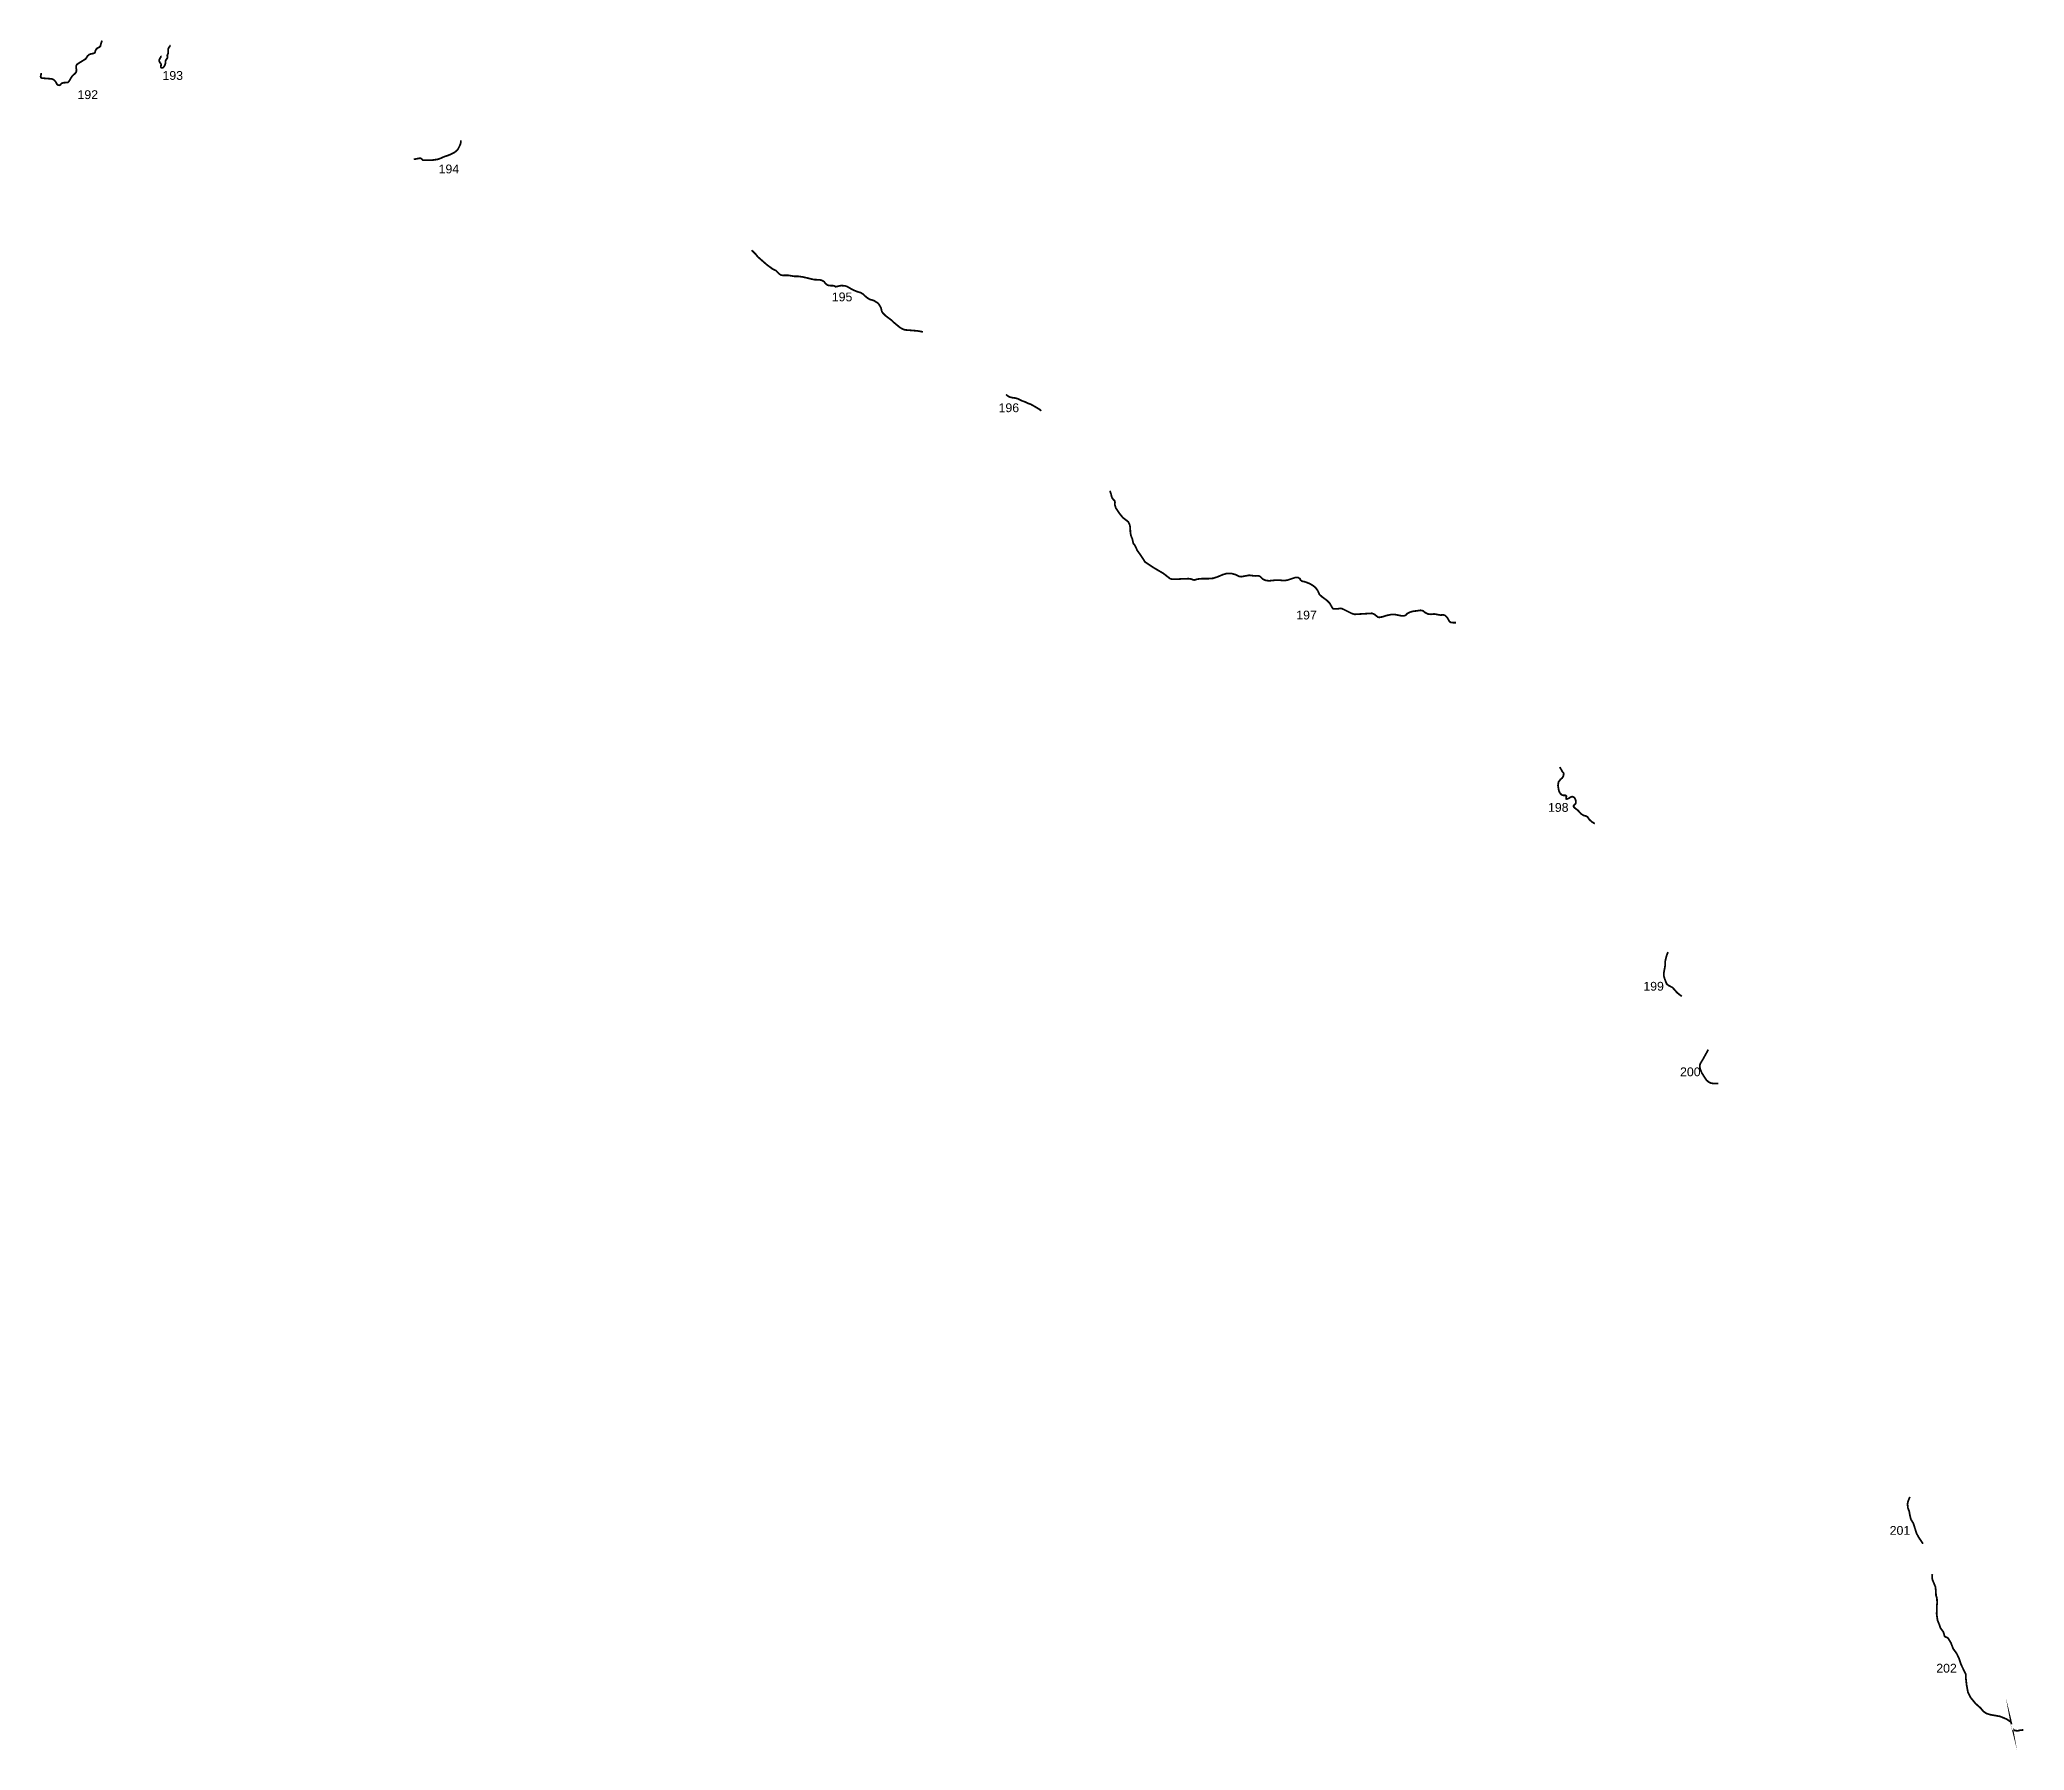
# Model space of a CAD drawing. Header units: metres. Extents: x 258924 to 356197, y 1740805 to 2227803.
# Drawn here: x 340590 to 351860, y 1753099 to 1762813 of the extents above; entities that cross this region are included whole.
import ezdxf

# ---------------------------------------------------------------- set-up
doc = ezdxf.new("R2010")
doc.units = ezdxf.units.M
doc.layers.add('UNPROTECTED', color=10, linetype='Continuous')
doc.styles.get("Standard").update_dxf_attribs({"font": 'arial.ttf'})

msp = doc.modelspace()

# ---------------------------------------------------------------- texts
at = {"char_height": 50, "attachment_point": 1}
for s, insert in [('\\pxt1;193', (341287.5, 1762635.057298772)), ('\\pxt1;192', (340805, 1762526.057298772)), ('\\pxt1;194', (342855.5, 1762104.057298772)), ('\\pxt1;195', (345088.5, 1761377.557298772)), ('\\pxt1;196', (346035.5, 1760748.057298772)), ('\\pxt1;197', (347726, 1759571)), ('\\pxt1;198', (349155.5, 1758478.557298772)), ('\\pxt1;199', (349697, 1757463.057298772)), ('\\pxt1;200', (349905.5, 1756977.057298772)), ('\\pxt1;201', (351096, 1754373.057298772)), ('\\pxt1;202', (351360.5, 1753590.557298772))]:
    msp.add_mtext_dynamic_manual_height_columns(s, width=70.18295091297477, gutter_width=1, heights=[0], dxfattribs=dict(at, insert=insert))

# ---------------------------------------------------------------- linework, layer by layer
at = {"layer": 'UNPROTECTED', "const_width": 10, "flags": 128}
for points in [[(340598.5155791608, 1762623.529589634), (340598.1196617507, 1762617.8893248), (340595.1917875518, 1762603.792267889), (340596.5971671673, 1762598.406558844), (340602.5710669483, 1762595.011538069), (340618.8521203244, 1762593.723537717), (340634.4694250859, 1762592.488046772), (340648.1991608178, 1762591.401882133), (340658.421471117, 1762590.59319126), (340669.6157586444, 1762586.21724486), (340679.2212588475, 1762576.73382712), (340684.7256623411, 1762566.66457528), (340688.5631622353, 1762559.644604284), (340693.6284727365, 1762556.010532676), (340700.4221772933, 1762554.137219892), (340706.6303070101, 1762556.244761982), (340713.1897816311, 1762564.089096245), (340717.3406262914, 1762566.300450433), (340727.4145863663, 1762569.110158775), (340739.7137308323, 1762569.578617388), (340747.4910519545, 1762569.874845559), (340751.5433790108, 1762571.686159479), (340757.9857386636, 1762578.945181309), (340767.4741238988, 1762595.453391572), (340775.4337960567, 1762607.449688087), (340783.3053728849, 1762614.567859332), (340790.9513128711, 1762621.481989923), (340795.6729207835, 1762626.790038452), (340798.1406264356, 1762632.429278551), (340798.6111591386, 1762643.002984154), (340796.6119133583, 1762656.588283939), (340797.0824460615, 1762663.284946765), (340800.6083320877, 1762671.979079558), (340808.3659031947, 1762677.618319658), (340827.4069314349, 1762689.366823476), (340850.3472615206, 1762703.521235318), (340856.0078575902, 1762710.932613088), (340861.5319529811, 1762720.566271452), (340870.8172007496, 1762728.202981518), (340880.1024485183, 1762732.314775271), (340887.6257896893, 1762733.72484613), (340895.7079561808, 1762735.239655466), (340901.73037021, 1762737.719264394), (340904.5504571816, 1762741.948955303), (340906.1496465227, 1762750.07342573), (340910.3015275988, 1762757.995488648), (340917.0952321556, 1762765.163218432), (340929.1725836733, 1762771.010604396), (340935.0221135769, 1762776.85799036), (340938.6081117105, 1762792.702637866), (340944.4811319882, 1762808.166742488)], [(341277.2890527846, 1762722.079632741), (341278.0860564159, 1762720.440027594), (341278.2270089439, 1762716.69183702), (341277.1491366724, 1762713.459055253), (341271.4291587246, 1762704.343414041), (341269.2267754776, 1762698.955096652), (341268.7572791902, 1762693.473922209), (341269.8351514616, 1762688.086126488), (341275.977986993, 1762679.209409602), (341278.8802438219, 1762675.015497513), (341279.5401475666, 1762672.181487066), (341278.6985780624, 1762665.033059029), (341277.9199786539, 1762658.419509212), (341279.1670379342, 1762655.475564315), (341282.4949685721, 1762653.648158388), (341285.9172130338, 1762653.22664997), (341289.1041911439, 1762653.789008973), (341292.9948954775, 1762657.021269071), (341298.2909794263, 1762663.486832604), (341300.0135022292, 1762666.321059381), (341302.4791350501, 1762673.642159802), (341304.1819659557, 1762679.011175446), (341303.944626773, 1762685.685928181), (341304.2172040876, 1762690.181670195), (341304.906420492, 1762692.732630795), (341307.0010165118, 1762697.351486655), (341311.5374077923, 1762704.162916625), (341314.6307110298, 1762708.807537663), (341316.2593174735, 1762712.600388352), (341316.067580579, 1762715.965674002), (341314.8757025867, 1762721.304432853), (341314.828027467, 1762725.117832032), (341315.9722303396, 1762728.025614114), (341317.8802715432, 1762730.980868061), (341318.8814490567, 1762734.889732637), (341319.787276331, 1762746.836470612), (341319.7396012113, 1762756.2270313), (341320.6962128521, 1762762.399938616), (341322.3171669219, 1762766.356275056), (341324.8449846813, 1762769.835806181), (341332.4340377794, 1762780.806183656), (341333.2900801277, 1762781.628120167)], [(342714.3096014176, 1762133.851965684), (342718.7038037541, 1762134.549064716), (342730.3845481431, 1762136.402105377), (342742.2045285173, 1762139.226869154), (342751.852521762, 1762140.019805782), (342758.0647971415, 1762137.509535351), (342762.8219449545, 1762132.357533943), (342765.4720678801, 1762129.487445062), (342771.2811694538, 1762128.394415808), (342796.5241089172, 1762129.054848552), (342822.150943323, 1762129.725325166), (342849.7171055104, 1762133.54485221), (342865.5773741344, 1762139.093321932), (342889.6315448523, 1762149.925775277), (342903.5081139309, 1762153.888893412), (342922.2755284407, 1762161.28720082), (342945.5865891408, 1762173.213072043), (342958.539711879, 1762183.253110429), (342966.2050419938, 1762192.764698285), (342974.6632300773, 1762209.806575766), (342979.2452236462, 1762219.938427866), (342981.7315847801, 1762230.129228546), (342982.2290642899, 1762241.148439334), (342982.2220124226, 1762241.351255294)], [(344633.2390764439, 1761617.384244923), (344642.7379370697, 1761608.310411377), (344655.0616544398, 1761596.538119468), (344668.4441543267, 1761579.733392631), (344690.7872028138, 1761560.281926804), (344719.9698732059, 1761534.876006203), (344753.3514696741, 1761510.235105512), (344769.2086290514, 1761503.270826574), (344775.6945181612, 1761497.026972295), (344784.6136723472, 1761488.440655434), (344791.6541968878, 1761481.662863133), (344799.843002703, 1761476.87229688), (344810.0786436186, 1761474.734497997), (344824.7449614191, 1761475.040195934), (344840.0217280348, 1761475.192523233), (344850.1039794348, 1761473.512749587), (344859.6912117113, 1761471.915449591), (344873.7629607243, 1761469.570997721), (344898.755402669, 1761469.38530577), (344925.7954868618, 1761465.41540594), (344963.5293076857, 1761456.405663502), (344986.8072319546, 1761450.847570058), (344999.9831551872, 1761450.267186328), (345019.9834067287, 1761449.386199062), (345033.7454312571, 1761445.838739593), (345045.050653119, 1761438.662141439), (345052.077551196, 1761429.041524796), (345062.618934727, 1761420.490329263), (345066.7438689963, 1761418.658228317), (345078.812929189, 1761416.672756734), (345095.5406777085, 1761416.323760283), (345103.0267079165, 1761414.643986637), (345108.6793188473, 1761410.92579), (345113.4147019318, 1761410.92579), (345127.622924017, 1761414.033112432), (345141.0442283788, 1761416.96833683), (345150.232331325, 1761416.323760283), (345163.7388076705, 1761415.376235215), (345176.3562240872, 1761410.92579), (345190.5644461722, 1761402.580394843), (345206.1987761857, 1761393.547177307), (345228.9615730093, 1761383.927082333), (345253.4054360098, 1761376.139088305), (345267.2364028, 1761367.544594259), (345274.722433008, 1761359.604272931), (345291.9828991691, 1761345.414880637), (345304.4976180894, 1761338.378611399), (345327.1816473239, 1761331.733072118), (345349.69124, 1761317.660011974), (345356.3494928372, 1761309.950268271), (345361.5336438962, 1761301.248310445), (345366.6409650177, 1761292.675317009), (345368.8704302513, 1761285.800131254), (345370.3369583897, 1761277.000621356), (345373.9623403178, 1761266.890157677), (345378.8531857493, 1761260.045862571), (345393.0779904848, 1761246.015579271), (345413.0331373244, 1761231.056203777), (345426.007996966, 1761221.329600465), (345437.585823968, 1761210.035036428), (345461.8804431157, 1761189.934614572), (345475.6688658332, 1761178.526610533), (345495.9215149944, 1761167.642661942), (345506.6183608723, 1761165.065617901), (345525.105943158, 1761163.599206807), (345548.1392601026, 1761161.772233926), (345575.43384722, 1761159.607262611), (345605.6998866688, 1761153.761107008)], [(346078.4301226235, 1760798.807673006), (346084.2946769827, 1760792.667103811), (346096.6715526222, 1760784.736694191), (346116.0307604656, 1760779.819965428), (346132.439927914, 1760777.889378024), (346146.9184646389, 1760773.572709752), (346155.0062072328, 1760769.142969395), (346164.3671104531, 1760764.01590578), (346185.6322895593, 1760756.453896668), (346202.7694222589, 1760748.206312397), (346218.0026594174, 1760742.972408982), (346228.4756395157, 1760737.103634596), (346243.7763979055, 1760728.529504015), (346266.9401333697, 1760714.350005048), (346277.837036658, 1760705.657205772)], [(346668.2598163522, 1760251.637447091), (346668.4434087998, 1760249.954670352), (346671.5930759466, 1760240.713306952), (346674.4023455446, 1760232.470695896), (346677.387675821, 1760219.331144769), (346680.6389117012, 1760210.800294321), (346686.3277971798, 1760202.777549318), (346693.1349751397, 1760196.481006487), (346695.4720924205, 1760192.824629627), (346696.4877797532, 1760184.801884623), (346695.8783673536, 1760179.013447237), (346696.1851463848, 1760170.648487479), (346701.2646194635, 1760153.689033674), (346721.9172740329, 1760123.156278468), (346740.9168456473, 1760099.493901811), (346763.2992779291, 1760082.265266888), (346771.6428177589, 1760075.842917436), (346775.3890664346, 1760068.859942851), (346780.8758508623, 1760056.063928014), (346782.7766371562, 1760042.434808047), (346784.0773387914, 1760013.317340389), (346787.4591630429, 1759996.938503997), (346795.0011596956, 1759977.699879055), (346798.6431242742, 1759961.841146491), (346800.815076668, 1759952.383500373), (346803.8448943993, 1759948.842202476), (346808.9048035147, 1759942.928102323), (346815.0630573469, 1759929.77572825), (346823.4207802358, 1759911.925879765), (346841.8533653691, 1759886.619108922), (346867.3823555507, 1759847.276410442), (346913.9391827653, 1759816.127042674), (346970.5357683384, 1759782.84978773), (346986.9069898757, 1759770.154454978), (347000.5989729585, 1759759.53678171), (347009.5020164269, 1759752.632770357), (347018.9363789863, 1759749.9606544), (347049.8153467303, 1759749.467677352), (347071.4971620356, 1759751.109890842), (347114.8131175264, 1759752.559608533), (347130.3178955842, 1759750.195927044), (347140.8302594772, 1759745.46752073), (347147.7327876766, 1759744.936983525), (347152.1779743805, 1759746.280280774), (347164.2634577269, 1759749.932410056), (347176.8830141238, 1759751.239786382), (347192.2760854631, 1759752.83449672), (347207.3764352477, 1759752.789664489), (347228.6375897013, 1759752.726541116), (347253.4451106933, 1759754.647848877), (347276.3934259174, 1759761.983556025), (347309.5742728102, 1759775.70165), (347330.3585521664, 1759781.877918692), (347356.820316429, 1759782.40689089), (347380.3718255588, 1759775.70165), (347402.8651543145, 1759764.685278918), (347414.2439616871, 1759763.891820621), (347441.4996203344, 1759768.917056503), (347458.0270475419, 1759771.964285017), (347474.5778620783, 1759769.975000899), (347492.0758255644, 1759767.87187656), (347511.7603097786, 1759769.153894153), (347521.2870423926, 1759764.9215949), (347536.1057132931, 1759750.109851687), (347550.9243841934, 1759743.232691443), (347570.7707073902, 1759740.323344354), (347606.03591, 1759743.802875479), (347625.9505127759, 1759744.333934353), (347656.7527857622, 1759741.679683324), (347676.1368675811, 1759744.333934353), (347704.0174848625, 1759753.623291286), (347719.233852317, 1759758.693131279), (347735.8820838855, 1759758.931793344), (347746.7696302423, 1759752.827224645), (347750.220894342, 1759744.864993226), (347758.7184662199, 1759738.229365653), (347775.7125735604, 1759734.779047983), (347800.9389303736, 1759724.958632176), (347818.7290049297, 1759714.872686933), (347836.3926367771, 1759700.72294147), (347848.8721175652, 1759682.939772576), (347857.3696894433, 1759663.298940962), (347870.9114962683, 1759650.559266359), (347901.4484468493, 1759627.99865428), (347916.0525797109, 1759612.604728647), (347922.1601771102, 1759601.98772453), (347929.3347365116, 1759589.515991094), (347932.8209409973, 1759583.455826194), (347940.787675508, 1759580.616517393), (347958.0471052536, 1759580.616517393), (347975.307571415, 1759584.066835064), (347985.9287589506, 1759582.474701781), (348000.2675694071, 1759575.308537004), (348011.9511911142, 1759569.469366551), (348018.3249170088, 1759566.283944012), (348028.6277486882, 1759561.134856527), (348042.7533644726, 1759554.075240905), (348058.2871536617, 1759550.040985343), (348090.1517526847, 1759551.899169731), (348134.531669732, 1759554.487185006), (348155.8739445419, 1759555.731759959), (348169.2820872235, 1759550.30651478), (348183.0892164539, 1759539.424502895), (348190.757398268, 1759533.380868173), (348199.0220341731, 1759533.054404759), (348216.2814639187, 1759535.974185225), (348236.3475072325, 1759542.885253942), (348262.6351536668, 1759548.459285437), (348288.6585141112, 1759548.459285437), (348309.6355667775, 1759544.212379457), (348326.4218847809, 1759540.81390802), (348338.5785100958, 1759541.558128428), (348348.9343752262, 1759546.335571613), (348355.838976257, 1759554.2983247), (348370.7084315239, 1759561.995548351), (348386.109568017, 1759566.772991536), (348408.2556975316, 1759569.71155208), (348431.8101596838, 1759572.836983685), (348445.6962127278, 1759569.977081517), (348458.7073747422, 1759559.360599069), (348473.3125440194, 1759552.193912623), (348491.1036549913, 1759550.070720467), (348508.0977623315, 1759552.193912623), (348525.091869672, 1759549.274653825), (348545.45121358, 1759545.777312505), (348560.0056035241, 1759546.862457135), (348571.158472286, 1759543.943198338), (348583.1073082638, 1759532.264598144), (348592.1355249525, 1759516.07460587), (348595.5274070501, 1759509.992059687), (348603.2597808586, 1759503.932307479), (348614.9963629664, 1759502.898347636), (348633.270772689, 1759502.898347636)], [(349222.9444848616, 1758683.281101196), (349224.6807217548, 1758678.958887414), (349234.3670623784, 1758661.843454628), (349238.2001629375, 1758655.070496961), (349243.1879959378, 1758650.605664598), (349244.9177736502, 1758644.727500173), (349242.841833112, 1758631.93357201), (349236.6150479135, 1758621.214320802), (349226.4104994672, 1758612.570268217), (349219.4675510576, 1758603.678944604), (349215.1664472502, 1758598.170837156), (349213.7589736818, 1758588.637667103), (349212.2241181836, 1758578.24170742), (349214.4512993332, 1758564.952337017), (349216.9636230155, 1758549.961549225), (349221.9145283969, 1758537.214683426), (349229.6980098951, 1758528.397436788), (349235.1920492323, 1758524.241301184), (349240.0227825562, 1758522.609521071), (349246.6216409716, 1758521.861447962), (349252.1996299759, 1758522.609521071), (349256.5546485185, 1758521.725292396), (349259.4794134704, 1758518.869155528), (349259.7519907853, 1758514.925339141), (349258.7311213742, 1758507.853074753), (349258.1623984547, 1758503.913140021), (349258.8668918239, 1758501.937350172), (349261.9284636408, 1758500.985304549), (349265.0584388906, 1758501.869011555), (349273.1538814981, 1758505.405404582), (349282.8029111581, 1758511.426506269), (349291.2932281268, 1758514.473052261), (349296.0825048249, 1758514.364545144), (349303.3757617229, 1758510.991434461), (349308.8179802775, 1758504.35476355), (349312.3013732624, 1758496.629891451), (349313.623839626, 1758487.440694934), (349312.9698613537, 1758477.975013935), (349310.5757412125, 1758472.752587234), (349305.1335226576, 1758468.400304149), (349301.4324823873, 1758463.286906235), (349301.3236587445, 1758457.302843036), (349307.4395474691, 1758450.710513976), (349325.04466, 1758437.001578678), (349343.7317141299, 1758416.759784568), (349357.6642496532, 1758408.125643691), (349374.3837068474, 1758403.669026839), (349381.3494564013, 1758398.098647026), (349389.9879808071, 1758385.007367627), (349403.6427569375, 1758372.473752213), (349418.1328840781, 1758363.281947352), (349421.5847349808, 1758362.335932618)], [(349836.9151827091, 1757632.364675127), (349828.2739897302, 1757609.539700066), (349820.9492981312, 1757578.810439314), (349820.3637232915, 1757553.157374386), (349816.6782292558, 1757532.471118428), (349813.4610878704, 1757514.413672261), (349813.5596545783, 1757496.198441038), (349817.812067972, 1757480.89632912), (349829.1525279658, 1757451.708436169), (349839.5468996963, 1757442.757672261), (349852.7133648365, 1757435.965514086), (349862.7723451987, 1757430.776407901), (349872.2757101466, 1757420.096348145), (349888.9068911789, 1757401.405914997), (349915.367799858, 1757380.423433293)], [(350065.5492216965, 1757078.319018331), (350054.4443039628, 1757057.826124304), (350037.1559659528, 1757026.426787335), (350020.6914670073, 1756998.976051603), (350017.6485506719, 1756990.238098628), (350017.2930601057, 1756978.685742291), (350021.2055291677, 1756963.22399971), (350030.450356726, 1756943.140792925), (350044.3632003522, 1756921.891134626), (350055.2396688928, 1756905.279056881), (350066.2326068894, 1756895.58807033), (350079.7464304917, 1756888.301400051), (350091.1252378646, 1756886.524074333), (350118.5073392204, 1756886.168817857), (350123.553237055, 1756886.103352177)], [(351210.4089012974, 1754538.494582893), (351200.3791385863, 1754513.353429795), (351197.137230447, 1754498.432136126), (351199.5582973949, 1754475.305513361), (351206.5541030026, 1754457.018934042), (351211.3962368988, 1754430.934448987), (351217.0540299077, 1754409.566371863), (351222.9729996598, 1754400.154422753), (351229.806923001, 1754389.287575751), (351235.0793708155, 1754372.993734893), (351241.6847106558, 1754352.580757855), (351249.0084568139, 1754329.9476359), (351263.0625932458, 1754304.847091724), (351285.1132102506, 1754271.914958121)], [(351338.1831890831, 1754099.869768629), (351336.7279080857, 1754091.425068228), (351336.6315214307, 1754077.300884538), (351339.7003481574, 1754065.560205752), (351344.7798212363, 1754053.501830646), (351355.4094255607, 1754028.267765186), (351357.4810949726, 1754010.606567404), (351358.6449897426, 1753988.182632559), (351359.1604082761, 1753978.252429322), (351362.4527808243, 1753969.09476991), (351364.357712781, 1753957.988440427), (351365.3122515906, 1753938.48793773), (351363.0901764465, 1753909.585397632), (351363.6166755945, 1753894.844079711), (351362.5584952202, 1753874.112438565), (351364.8893940071, 1753857.245320144), (351367.5262060015, 1753838.164517316), (351371.2478039928, 1753828.958870939), (351377.9477292674, 1753812.386112952), (351384.0641198658, 1753793.580855599), (351392.9534568579, 1753781.839655145), (351400.3509178307, 1753772.068952086), (351403.1124030158, 1753764.175426745), (351407.2394101163, 1753748.204013712), (351411.1663889973, 1753743.709836704), (351418.7861168235, 1753741.488570808), (351427.8868826073, 1753735.353745316), (351434.6588224354, 1753724.353314606), (351443.2113906008, 1753710.460407125), (351448.8649716891, 1753695.950011582), (351456.586304919, 1753676.132554729), (351476.355896688, 1753648.983644757), (351488.7151532613, 1753623.59819594), (351501.2443820005, 1753586.366169563), (351515.8340050431, 1753556.317523035), (351528.0274347274, 1753531.204053176), (351528.215026345, 1753522.728831798), (351528.5291874869, 1753508.535312606), (351532.2788120915, 1753472.973623384), (351540.2519576528, 1753429.742927082), (351556.167156306, 1753398.095365577), (351583.2580248655, 1753365.094595116), (351612.2040774307, 1753339.295984582), (351628.186643101, 1753320.07092303), (351644.4407496703, 1753308.968766897), (351665.8416963356, 1753301.928845978), (351722.4600466373, 1753291.910196014), (351760.3856043557, 1753276.204834087), (351784.7672824175, 1753259.41648766), (351787.8837842638, 1753246.835922051), (351787.5569904406, 1753248.155109825), (351791.5982979375, 1753225.574265369), (351797.7784444319, 1753216.734586971), (351806.6221791356, 1753211.515811952), (351823.6712165051, 1753209.917940313), (351830.3509153409, 1753211.946710409), (351842.2852414995, 1753214.183104702), (351855.3907173378, 1753214.715728582)]]:
    msp.add_lwpolyline(points, dxfattribs=at)

msp.set_redraw_order([(e.dxf.handle, doc.entitydb.next_handle()) for e in msp.query("TEXT MTEXT ATTDEF DIMENSION ARC_DIMENSION")])  # texts and dimensions are drawn at this point

doc.saveas('drawing.dxf')
